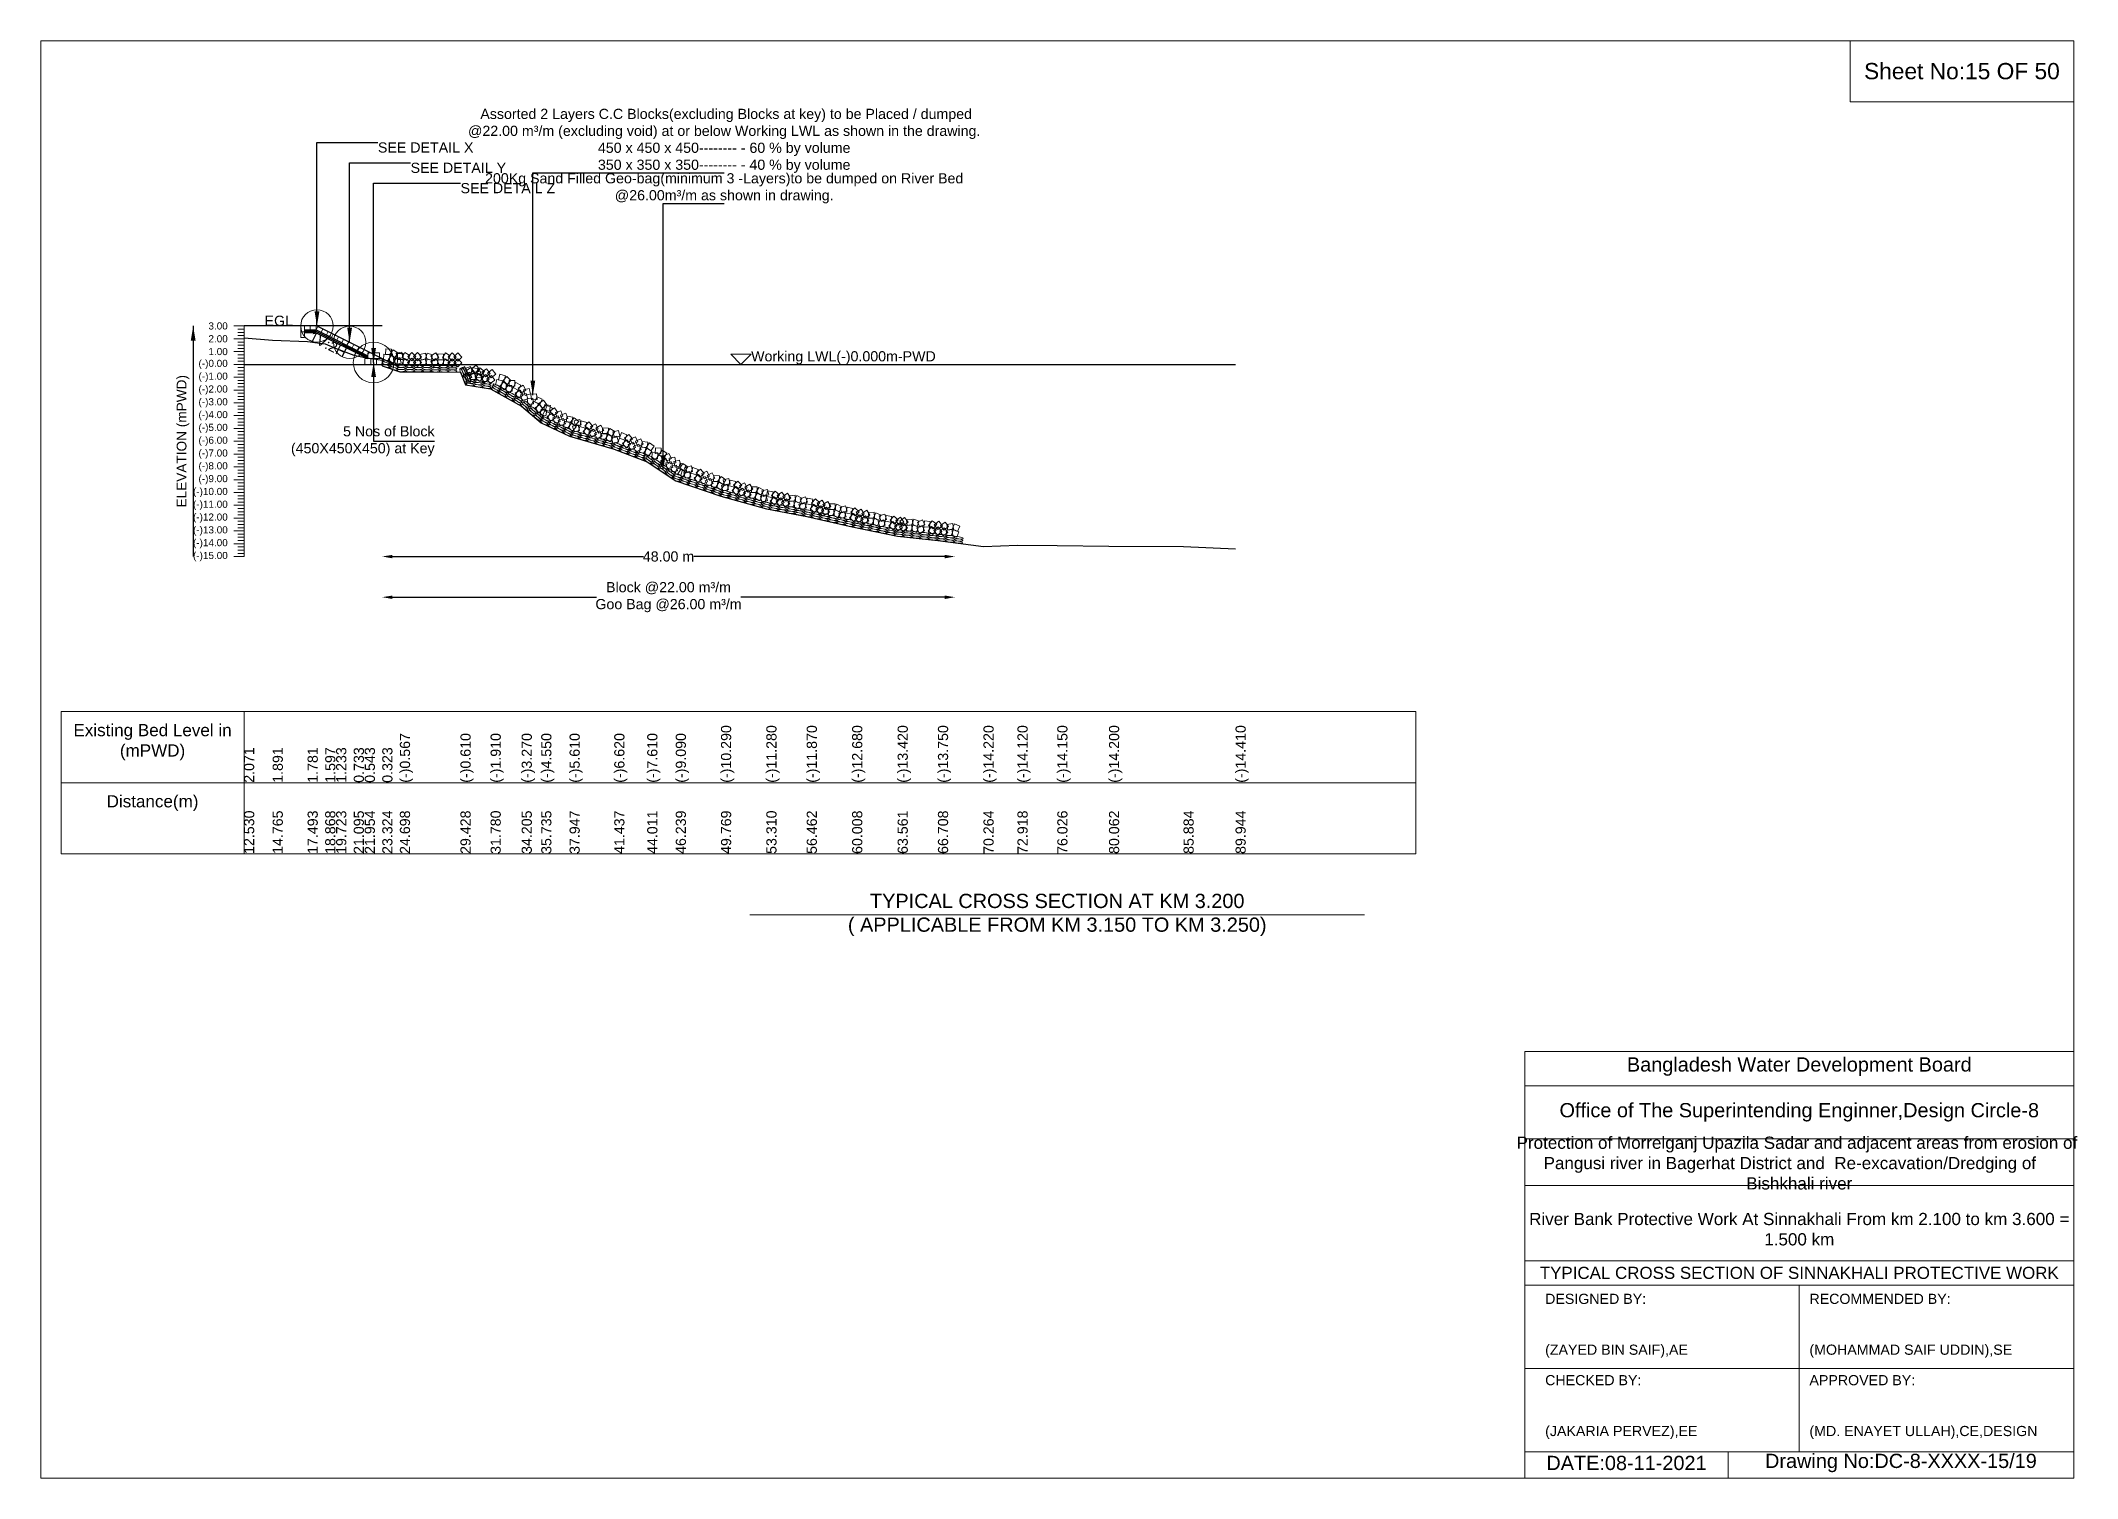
# Model space of a CAD drawing. Header units: inches. Extents: x 89000 to 380017, y -7071 to 0.
# Drawn here: x 310000 to 320017, y -7071 to 0 of the extents above; entities that cross this region are included whole.
import ezdxf

# ---------------------------------------------------------------- set-up
doc = ezdxf.new("R2010")
doc.units = ezdxf.units.IN
doc.header["$LTSCALE"] = 7
doc.header["$MEASUREMENT"] = 0
doc.header["$PDMODE"] = 3
for name, color, linetype, lineweight in [('Cross section Data Border', 7, 'Continuous', 9), ('Cross Section Labels', 7, 'Continuous', 9), ('Existing_Bed_Level for Xsection', 7, 'Continuous', 25), ('Long Section Labels', 7, 'Continuous', 9)]:
    doc.layers.add(name, color=color, linetype=linetype, lineweight=lineweight)
doc.styles.get("Standard").update_dxf_attribs({"font": 'arial.ttf'})
doc.dimstyles.new('Appron Lebeling Style', dxfattribs={"dimtxt": 50, "dimasz": 50, "dimexe": 0.18, "dimexo": 0.0625, "dimgap": 0.09, "dimtad": 0, "dimtih": 1, "dimtoh": 1, "dimdec": 4, "dimzin": 0, "dimdsep": 46, "dimtxsty": 'Standard', "dimcen": 0.09, "dimse1": 1, "dimse2": 1, "dimadec": 0, "dimazin": 0, "dimtfac": 1, "dimtdec": 4, "dimtofl": 0, "dimtmove": 0, "dimatfit": 3, "dimfxl": 1, "dimtolj": 1, "dimtzin": 0, "dimarcsym": 0})
doc.dimstyles.get("Standard").update_dxf_attribs({"dimtxt": 0.18, "dimasz": 0.18, "dimexe": 0.18, "dimexo": 0.0625, "dimgap": 0.09, "dimtad": 0, "dimtih": 1, "dimtoh": 1, "dimdec": 4, "dimzin": 0, "dimdsep": 46, "dimtxsty": 'Standard', "dimcen": 0.09, "dimadec": 0, "dimazin": 0, "dimtfac": 1, "dimtdec": 4, "dimtofl": 0, "dimtmove": 0, "dimatfit": 3, "dimfxl": 1, "dimtolj": 1, "dimtzin": 0, "dimarcsym": 0})

msp = doc.modelspace()

# ---------------------------------------------------------------- texts
at = {"layer": 'Cross section Data Border', "char_height": 60, "width": 800, "attachment_point": 5}
for s, insert in [('Existing Bed Level in (mPWD)', (310550, -3450)), ('Distance(m)', (310550, -3750))]:
    msp.add_mtext(s, dxfattribs=dict(at, insert=insert))
at = {"layer": 'Cross Section Labels'}
for s, insert, char_height, attachment_point in [('Sheet No:15 OF 50', (319450, -150), 80, 5), (' Assorted 2 Layers C.C Blocks(excluding Blocks at key) to be Placed / dumped^J@22.00 m³/m (excluding void) at or below Working LWL as shown in the drawing.^J450 x 450 x 450-------- - 60 % by volume^J350 x 350 x 350-------- - 40 % by volume', (313361.84916, -650), 50, 8), ('SEE DETAIL X', (311658.71214, -500), 50, 1), ('SEE DETAIL Y', (311819.36214, -600), 50, 1), ('SEE DETAIL Z', (312065.06214, -700), 50, 1), ('200Kg Sand Filled Geo-bag(minimum 3 -Layers)to be dumped on River Bed^J@26.00m³/m as shown in drawing.', (313361.84916, -800), 50, 8), ('EGL', (311240.85046, -1403.17), 50, 9), ('Working LWL(-)0.000m-PWD', (313494.41214, -1592.17), 50, 7), ('5 Nos of Block ^J(450X450X450) at Key', (311937.48714, -1970.17), 50, 6), ('TYPICAL CROSS SECTION AT KM 3.200^J( APPLICABLE FROM KM 3.150 TO KM 3.250)', (315000, -4300), 70, 5), ('Bangladesh Water Development Board', (318650, -5046), 70, 5), ('Office of The Superintending Enginner,Design Circle-8', (318650, -5271), 70, 5)]:
    msp.add_mtext(s, dxfattribs=dict(at, insert=insert, char_height=char_height, attachment_point=attachment_point))
at = {"layer": 'Cross Section Labels', "insert": (311424.94991, -1471.50696), "char_height": 50, "attachment_point": 2, "rotation": 333.434948823}
msp.add_mtext('1V:2H', dxfattribs=at)
at = {"layer": 'Cross Section Labels'}
for s, insert, char_height, width, attachment_point in [('Protection of Morrelganj Upazila Sadar and adjacent areas from erosion of  Pangusi river in Bagerhat District and  Re-excavation/Dredging of     Bishkhali river', (318650, -5521), 60, 2800, 5), ('River Bank Protective Work At Sinnakhali From km 2.100 to km 3.600 = 1.500 km', (318650, -5846), 60, 2700, 5), ('TYPICAL CROSS SECTION OF SINNAKHALI PROTECTIVE WORK', (318650, -6061), 59.5765532, 2800, 5), ('DESIGNED BY:^J^J^J(ZAYED BIN SAIF),AE', (317400, -6321), 50, 1400, 4), ('RECOMMENDED BY:^J^J^J(MOHAMMAD SAIF UDDIN),SE', (318700, -6321), 50, 1400, 4), ('CHECKED BY:^J^J^J(JAKARIA PERVEZ),EE', (317400, -6721), 50, 1400, 4), ('APPROVED BY:^J^J^J(MD. ENAYET ULLAH),CE,DESIGN', (318700, -6721), 50, 1400, 4), ('DATE:08-11-2021', (317800, -6996), 70, 1400, 5), ('Drawing No:DC-8-XXXX-15/19', (319150, -6996), 70, 2200, 5)]:
    msp.add_mtext(s, dxfattribs=dict(at, insert=insert, char_height=char_height, width=width, attachment_point=attachment_point))
at = {"layer": 'Long Section Labels', "char_height": 35, "attachment_point": 6}
for s, insert in [('3.00', (310920, -1403.17)), ('2.00', (310920, -1466.17)), ('(-)0.00', (310920, -1592.17)), ('1.00', (310920, -1529.17)), ('(-)1.00', (310920, -1655.17)), ('(-)2.00', (310920, -1718.17)), ('(-)3.00', (310920, -1781.17)), ('(-)4.00', (310920, -1844.17)), ('(-)5.00', (310920, -1907.17)), ('(-)6.00', (310920, -1970.17)), ('(-)7.00', (310920, -2033.17)), ('(-)8.00', (310920, -2096.17)), ('(-)10.00', (310920, -2222.17)), ('(-)9.00', (310920, -2159.17)), ('(-)11.00', (310920, -2285.17)), ('(-)12.00', (310920, -2348.17)), ('(-)13.00', (310920, -2411.17)), ('(-)14.00', (310920, -2474.17)), ('(-)15.00', (310920, -2537.17))]:
    msp.add_mtext(s, dxfattribs=dict(at, insert=insert))
at = {"layer": 'Long Section Labels', "rotation": 90}
for s, insert, char_height, attachment_point in [('ELEVATION (mPWD)', (310700, -1970.17), 48, 5), ('(-)10.290', (313346.08878, -3650), 50, 1), ('(-)11.280', (313569.1682, -3650), 50, 1), ('(-)11.870', (313767.742, -3650), 50, 1), ('(-)12.680', (313991.13723, -3650), 50, 1), ('(-)13.420', (314214.95491, -3650), 50, 1), ('(-)13.750', (314413.23644, -3650), 50, 1), ('(-)14.220', (314637.23095, -3650), 50, 1), ('(-)14.220', (314637.23095, -3650), 50, 1), ('(-)14.120', (314804.43126, -3650), 50, 1), ('(-)14.150', (315000.26987, -3650), 50, 1), ('(-)14.200', (315254.54823, -3650), 50, 1), ('(-)14.410', (315877.11118, -3650), 50, 1), ('2.071', (311000, -3650), 50, 1), ('1.891', (311140.79612, -3650), 50, 1), ('1.781', (311312.66217, -3650), 50, 1), ('1.597', (311399.29389, -3650), 50, 1), ('1.233', (311453.16649, -3650), 50, 1), ('0.733', (311539.59872, -3650), 50, 1), ('0.543', (311593.74566, -3650), 50, 1), ('0.323', (311680.01214, -3650), 50, 1), ('(-)0.567', (311766.59748, -3650), 50, 1), ('(-)0.610', (312064.56857, -3650), 50, 1), ('(-)1.910', (312212.78358, -3650), 50, 1), ('(-)3.270', (312365.54382, -3650), 50, 1), ('(-)4.550', (312461.92588, -3650), 50, 1), ('(-)5.610', (312601.29417, -3650), 50, 1), ('(-)6.620', (312821.12428, -3650), 50, 1), ('(-)7.610', (312983.32808, -3650), 50, 1), ('(-)9.090', (313123.63852, -3650), 50, 1), ('12.530', (311000, -4000), 50, 1), ('14.765', (311140.79612, -4000), 50, 1), ('17.493', (311312.66217, -4000), 50, 1), ('18.868', (311399.29389, -4000), 50, 1), ('19.723', (311453.16649, -4000), 50, 1), ('21.095', (311539.59872, -4000), 50, 1), ('21.954', (311593.74566, -4000), 50, 1), ('23.324', (311680.01214, -4000), 50, 1), ('23.324', (311680.01214, -4000), 50, 1), ('24.698', (311766.59748, -4000), 50, 1), ('29.428', (312064.56857, -4000), 50, 1), ('31.780', (312212.78358, -4000), 50, 1), ('34.205', (312365.54382, -4000), 50, 1), ('35.735', (312461.92588, -4000), 50, 1), ('37.947', (312601.29417, -4000), 50, 1), ('41.437', (312821.12428, -4000), 50, 1), ('44.011', (312983.32808, -4000), 50, 1), ('46.239', (313123.63852, -4000), 50, 1), ('49.769', (313346.08878, -4000), 50, 1), ('53.310', (313569.1682, -4000), 50, 1), ('56.462', (313767.742, -4000), 50, 1), ('60.008', (313991.13723, -4000), 50, 1), ('63.561', (314214.95491, -4000), 50, 1), ('66.708', (314413.23644, -4000), 50, 1), ('70.264', (314637.23095, -4000), 50, 1), ('72.918', (314804.43126, -4000), 50, 1), ('76.026', (315000.26987, -4000), 50, 1), ('80.062', (315254.54823, -4000), 50, 1), ('85.884', (315621.28172, -4000), 50, 1), ('89.944', (315877.11118, -4000), 50, 1)]:
    msp.add_mtext(s, dxfattribs=dict(at, insert=insert, char_height=char_height, attachment_point=attachment_point))

# ---------------------------------------------------------------- blocks, each defined once
blk = doc.blocks.new('*D55')
at = {"layer": 'Cross Section Labels', "color": 0, "lineweight": -2, "transparency": 16777216}
for p, q in [((311730, -2537), (312965, -2537)), ((314447, -2537), (313212, -2537))]:
    blk.add_line(p, q, dxfattribs=at)
at = {"layer": 'Cross Section Labels', "color": 0, "transparency": 16777216}
for points in [[(311730, -2529), (311730, -2546), (311680, -2537)], [(314447, -2529), (314447, -2546), (314497, -2537)]]:
    blk.add_solid(points, dxfattribs=at)
at = {"layer": 'Defpoints', "color": 0, "transparency": 16777216}
for p in [(311680, -1592), (314497, -2469), (314497, -2537)]:
    blk.add_point(p, dxfattribs=at)
at = {"layer": 'Cross Section Labels', "color": 0, "transparency": 16777216, "insert": (313088, -2537), "char_height": 50, "attachment_point": 5}
blk.add_mtext('\\A1;48.00 m', dxfattribs=at)
blk = doc.blocks.new('*D56')
at = {"layer": 'Cross Section Labels', "color": 0, "lineweight": -2, "transparency": 16777216}
for p, q in [((311730, -2737), (312733, -2737)), ((314447, -2737), (313444, -2737))]:
    blk.add_line(p, q, dxfattribs=at)
at = {"layer": 'Cross Section Labels', "color": 0, "transparency": 16777216}
for points in [[(311730, -2729), (311730, -2746), (311680, -2737)], [(314447, -2729), (314447, -2746), (314497, -2737)]]:
    blk.add_solid(points, dxfattribs=at)
at = {"layer": 'Defpoints', "color": 0, "transparency": 16777216}
for p in [(311680, -1592), (314497, -2469), (314497, -2737)]:
    blk.add_point(p, dxfattribs=at)
at = {"layer": 'Cross Section Labels', "color": 0, "transparency": 16777216, "insert": (313088, -2737), "char_height": 50, "attachment_point": 5}
blk.add_mtext('\\A1;Block @22.00 m³/m ^JGoo Bag @26.00 m³/m ', dxfattribs=at)

# ---------------------------------------------------------------- dimensions: what is measured, and where the dimension line sits
at = {"layer": 'Cross Section Labels'}
for base, text, picture, middle in [((314496.64765, -2537.17), '48.00 m', '*D55', (313088.3299, -2537.17)), ((314496.64765, -2737.17), 'Block @22.00 m³/m ^JGoo Bag @26.00 m³/m ', '*D56', (313088.3299, -2737.17))]:
    dim = msp.add_linear_dim(base=base, p1=(311680.01214, -1592.17), p2=(314496.64765, -2469.44619), text=text, dimstyle='Appron Lebeling Style', dxfattribs=at)
    dim.commit()
    dim.dimension.update_dxf_attribs({"geometry": picture, "text_midpoint": middle})

# ---------------------------------------------------------------- linework, layer by layer
at = {"layer": 'Cross section Data Border'}
msp.add_lwpolyline([(310100, -3300), (316764.38775, -3300), (316764.38775, -4000), (310100, -4000)], close=True, dxfattribs=at)
for points in [[(311000, -3300), (311000, -4000)], [(310100, -3650), (316764.38775, -3650)]]:
    msp.add_lwpolyline(points, dxfattribs=at)
at = {"layer": 'Cross Section Labels'}
for points in [[(310000, 0), (320000, 0), (320000, -7071), (310000, -7071)], [(318900, 0), (320000, 0), (320000, -300), (318900, -300)], [(313444.41214, -1592.17), (313494.41214, -1542.17), (313394.41214, -1542.17)]]:
    msp.add_lwpolyline(points, close=True, dxfattribs=at)
for points in [[(313488, -4300), (315000, -4300), (316512, -4300)], [(317300, -7071), (317300, -4971), (320000, -4971)], [(317300, -5141), (320000, -5141)], [(317300, -5401), (320000, -5401)], [(317300, -5631), (320000, -5631)], [(317300, -6001), (320000, -6001)], [(317300, -6121), (320000, -6121)], [(318650, -6121), (318650, -6941)], [(317300, -6531), (320000, -6531)], [(317300, -6941), (320000, -6941)], [(318300, -6941), (318300, -7071)]]:
    msp.add_lwpolyline(points, dxfattribs=at)
for centre, radius in [((311358.71214, -1403.17), 80), ((311519.36214, -1483.495), 80), ((311637.48714, -1582.72), 100)]:
    msp.add_circle(centre, radius, dxfattribs=at)
at = {"layer": 'Existing_Bed_Level for Xsection'}
for points in [[(311680.01214, -1403.17), (311000, -1403.17)], [(311000, -1461.697), (311140.79612, -1473.037), (311312.66217, -1479.967), (311399.29389, -1491.559), (311453.16649, -1514.491), (311539.59872, -1545.991), (311593.74566, -1557.961), (311680.01214, -1571.821), (311680.01214, -1598.911), (311766.59748, -1627.891), (312064.56857, -1630.6), (312090.08293, -1692.97), (312212.78358, -1712.5), (312365.54382, -1798.18), (312461.92588, -1878.82), (312601.29417, -1945.6), (312821.12428, -2009.23), (312983.32808, -2071.6), (313123.63852, -2164.84), (313346.08878, -2240.44), (313569.1682, -2302.81), (313767.742, -2339.98), (313991.13723, -2391.01), (314214.95491, -2437.63), (314413.23644, -2458.42), (314637.23095, -2488.03), (314804.43126, -2481.73), (315000.26987, -2483.62), (315254.54823, -2486.77), (315621.28172, -2488.03), (315877.11118, -2500)], [(311736.71214, -1592.17), (311362.70279, -1405.16533), (311358.71214, -1403.17), (311354.25046, -1403.17), (311297.55046, -1403.17)], [(311297.55046, -1422.07), (311354.25046, -1422.07), (311609.13714, -1549.51334)], [(311297.55046, -1428.37), (311352.76323, -1428.37), (311609.13714, -1556.55696)], [(311297.55046, -1434.67), (311351.276, -1434.67), (311609.13714, -1563.60057)], [(311000, -1592.17), (315877.11118, -1592.17)]]:
    msp.add_lwpolyline(points, dxfattribs=at)
at = {"layer": 'Long Section Labels'}
for points in [[(311000, -1403.17), (310950, -1403.17)], [(311000, -1466.17), (310950, -1466.17)], [(311000, -1418.92), (310970, -1418.92)], [(311000, -1434.67), (310970, -1434.67)], [(311000, -1450.42), (310970, -1450.42)], [(311000, -1481.92), (310970, -1481.92)], [(311000, -1497.67), (310970, -1497.67)], [(311000, -2537.17), (311000, -2474.17), (311000, -2411.17), (311000, -2348.17), (311000, -2285.17), (311000, -2222.17), (311000, -2159.17), (311000, -2096.17), (311000, -2033.17), (311000, -1970.17), (311000, -1907.17), (311000, -1844.17), (311000, -1781.17), (311000, -1718.17), (311000, -1655.17), (311000, -1592.17), (311000, -1529.17), (311000, -1466.17), (311000, -1403.17)], [(311000, -1529.17), (310950, -1529.17)], [(311000, -1592.17), (310950, -1592.17)], [(311000, -1513.42), (310970, -1513.42)], [(311000, -1544.92), (310970, -1544.92)], [(311000, -1560.67), (310970, -1560.67)], [(311000, -1576.42), (310970, -1576.42)], [(311000, -1655.17), (310950, -1655.17)], [(311000, -1607.92), (310970, -1607.92)], [(311000, -1623.67), (310970, -1623.67)], [(311000, -1639.42), (310970, -1639.42)], [(311000, -1670.92), (310970, -1670.92)], [(311000, -1686.67), (310970, -1686.67)], [(311000, -1702.42), (310970, -1702.42)], [(311000, -1718.17), (310950, -1718.17)], [(311000, -1781.17), (310950, -1781.17)], [(311000, -1733.92), (310970, -1733.92)], [(311000, -1749.67), (310970, -1749.67)], [(311000, -1765.42), (310970, -1765.42)], [(311000, -1796.92), (310970, -1796.92)], [(311000, -1844.17), (310950, -1844.17)], [(311000, -1812.67), (310970, -1812.67)], [(311000, -1828.42), (310970, -1828.42)], [(311000, -1859.92), (310970, -1859.92)], [(311000, -1875.67), (310970, -1875.67)], [(311000, -1891.42), (310970, -1891.42)], [(311000, -1907.17), (310950, -1907.17)], [(311000, -1970.17), (310950, -1970.17)], [(311000, -1922.92), (310970, -1922.92)], [(311000, -1938.67), (310970, -1938.67)], [(311000, -1954.42), (310970, -1954.42)], [(311000, -1985.92), (310970, -1985.92)], [(311000, -2001.67), (310970, -2001.67)], [(311000, -2033.17), (310950, -2033.17)], [(311000, -2096.17), (310950, -2096.17)], [(311000, -2017.42), (310970, -2017.42)], [(311000, -2048.92), (310970, -2048.92)], [(311000, -2064.67), (310970, -2064.67)], [(311000, -2080.42), (310970, -2080.42)], [(311000, -2159.17), (310950, -2159.17)], [(311000, -2111.92), (310970, -2111.92)], [(311000, -2127.67), (310970, -2127.67)], [(311000, -2143.42), (310970, -2143.42)], [(311000, -2174.92), (310970, -2174.92)], [(311000, -2190.67), (310970, -2190.67)], [(311000, -2222.17), (310950, -2222.17)], [(311000, -2285.17), (310950, -2285.17)], [(311000, -2206.42), (310970, -2206.42)], [(311000, -2237.92), (310970, -2237.92)], [(311000, -2253.67), (310970, -2253.67)], [(311000, -2269.42), (310970, -2269.42)], [(311000, -2300.92), (310970, -2300.92)], [(311000, -2348.17), (310950, -2348.17)], [(311000, -2316.67), (310970, -2316.67)], [(311000, -2332.42), (310970, -2332.42)], [(311000, -2363.92), (310970, -2363.92)], [(311000, -2379.67), (310970, -2379.67)], [(311000, -2395.42), (310970, -2395.42)], [(311000, -2411.17), (310950, -2411.17)], [(311000, -2474.17), (310950, -2474.17)], [(311000, -2426.92), (310970, -2426.92)], [(311000, -2442.67), (310970, -2442.67)], [(311000, -2458.42), (310970, -2458.42)], [(311000, -2489.92), (310970, -2489.92)], [(311000, -2537.17), (310950, -2537.17)], [(311000, -2505.67), (310970, -2505.67)], [(311000, -2521.42), (310970, -2521.42)]]:
    msp.add_lwpolyline(points, dxfattribs=at)
for points in [[(311297.55046, -1403.17), (311278.65046, -1403.17), (311278.65046, -1431.52), (311297.55046, -1431.52)], [(311297.55046, -1431.52), (311278.65046, -1431.52), (311278.65046, -1459.87), (311297.55046, -1459.87)], [(311325.90046, -1403.17), (311297.55046, -1403.17), (311297.55046, -1422.07), (311325.90046, -1422.07)], [(311354.25046, -1403.17), (311325.90046, -1403.17), (311325.90046, -1422.07), (311354.25046, -1422.07)], [(311388.0598, -1417.84383), (311362.70279, -1405.16533), (311354.25046, -1422.07), (311379.60747, -1434.74851)], [(311413.41681, -1430.52234), (311388.0598, -1417.84383), (311379.60747, -1434.74851), (311404.96448, -1447.42701)], [(311438.77382, -1443.20084), (311413.41681, -1430.52234), (311404.96448, -1447.42701), (311430.32149, -1460.10552)], [(311464.13084, -1455.87935), (311438.77382, -1443.20084), (311430.32149, -1460.10552), (311455.6785, -1472.78402)], [(311489.48785, -1468.55785), (311464.13084, -1455.87935), (311455.6785, -1472.78402), (311481.03551, -1485.46253)], [(311514.84486, -1481.23636), (311489.48785, -1468.55785), (311481.03551, -1485.46253), (311506.39252, -1498.14103)], [(311540.20187, -1493.91486), (311514.84486, -1481.23636), (311506.39252, -1498.14103), (311531.74953, -1510.81954)], [(311565.55888, -1506.59337), (311540.20187, -1493.91486), (311531.74953, -1510.81954), (311557.10654, -1523.49804)], [(311590.91589, -1519.27187), (311565.55888, -1506.59337), (311557.10654, -1523.49804), (311582.46355, -1536.17655)], [(311616.2729, -1531.95038), (311590.91589, -1519.27187), (311582.46355, -1536.17655), (311607.82056, -1548.85505)], [(311623.31214, -1563.82), (311594.96214, -1563.82), (311594.96214, -1592.17), (311623.31214, -1592.17)], [(311637.48714, -1535.47), (311609.13714, -1535.47), (311609.13714, -1563.82), (311637.48714, -1563.82)], [(311651.66214, -1563.82), (311623.31214, -1563.82), (311623.31214, -1592.17), (311651.66214, -1592.17)], [(311665.83714, -1535.47), (311637.48714, -1535.47), (311637.48714, -1563.82), (311665.83714, -1563.82)], [(311680.01214, -1563.82), (311651.66214, -1563.82), (311651.66214, -1592.17), (311680.01214, -1592.17)], [(311716.77113, -1544.07492), (311688.47382, -1542.34724), (311686.74614, -1570.64455), (311715.04345, -1572.37223)], [(311725.76921, -1517.19078), (311697.47191, -1515.4631), (311695.74423, -1543.76041), (311724.04153, -1545.48809)], [(311748.28798, -1562.36697), (311724.65191, -1546.71261), (311708.99756, -1570.34868), (311732.63363, -1586.00303)], [(311757.28607, -1535.48283), (311733.65, -1519.82847), (311717.99565, -1543.46454), (311741.63172, -1559.11889)], [(311766.60286, -1558.64709), (311738.8181, -1564.27996), (311744.45096, -1592.06473), (311772.23573, -1586.43186)], [(311775.60095, -1531.76295), (311747.81618, -1537.39582), (311753.44904, -1565.18059), (311781.23381, -1559.54772)], [(311782.49926, -1567.55307), (311754.15043, -1567.29534), (311753.8927, -1595.64417), (311782.24153, -1595.9019)], [(311782.75699, -1539.20424), (311754.40817, -1538.94651), (311754.15043, -1567.29534), (311782.49926, -1567.55307)], [(311815.95158, -1576.83257), (311791.52103, -1562.44958), (311777.13803, -1586.88013), (311801.56859, -1601.26313)], [(311816.20931, -1548.48374), (311791.77876, -1534.10075), (311777.39577, -1558.53131), (311801.82632, -1572.9143)], [(311825.08386, -1562.06851), (311804.84806, -1581.92386), (311824.70341, -1602.15966), (311844.93921, -1582.30431)], [(311825.3416, -1533.71968), (311805.1058, -1553.57503), (311824.96114, -1573.81083), (311845.19694, -1553.95548)], [(311873.28818, -1582.54608), (311853.41673, -1562.3261), (311833.19675, -1582.19755), (311853.0682, -1602.41754)], [(311873.54592, -1554.19725), (311853.67446, -1533.97727), (311833.45448, -1553.84873), (311853.32593, -1574.06871)], [(311891.76848, -1565.35859), (311864.32033, -1572.45236), (311871.41411, -1599.90051), (311898.86225, -1592.80674)], [(311892.02622, -1537.00976), (311864.57807, -1544.10353), (311871.67184, -1571.55168), (311899.11999, -1564.45791)], [(311927.39326, -1573.02579), (311900.07863, -1565.43414), (311892.48698, -1592.74878), (311919.80162, -1600.34043)], [(311927.651, -1544.67696), (311900.33636, -1537.08531), (311892.74471, -1564.39995), (311920.05935, -1571.9916)], [(311943.66475, -1563.83279), (311918.97672, -1577.76922), (311932.91316, -1602.45724), (311957.60118, -1588.52081)], [(311943.92248, -1535.48396), (311919.23446, -1549.42039), (311933.17089, -1574.10841), (311957.85891, -1560.17198)], [(311980.94106, -1569.3572), (311952.59223, -1569.09947), (311952.3345, -1597.4483), (311980.68333, -1597.70603)], [(311981.19879, -1541.00837), (311952.84996, -1540.75064), (311952.59223, -1569.09947), (311980.94106, -1569.3572)], [(312014.39338, -1578.6367), (311989.96283, -1564.25371), (311975.57983, -1588.68426), (312000.01039, -1603.06726)], [(312014.65111, -1550.28787), (311990.22056, -1535.90488), (311975.83757, -1560.33544), (312000.26812, -1574.71843)], [(312023.52566, -1563.87264), (312003.28986, -1583.72799), (312023.14521, -1603.96379), (312043.38101, -1584.10844)], [(312023.78339, -1535.52381), (312003.54759, -1555.37916), (312023.40294, -1575.61496), (312043.63874, -1555.75961)], [(312071.72998, -1584.35021), (312051.85853, -1564.13023), (312031.63854, -1584.00169), (312051.51, -1604.22167)], [(312071.98772, -1556.00138), (312052.11626, -1535.7814), (312031.89628, -1555.65286), (312051.76773, -1575.87284)], [(312114.29955, -1601.62575), (312087.81872, -1611.74939), (312097.94237, -1638.23022), (312124.4232, -1628.10657)], [(312159.22547, -1618.95773), (312142.06144, -1596.39407), (312119.49778, -1613.5581), (312136.66181, -1636.12176)], [(312109.84324, -1629.62331), (312083.36241, -1639.74696), (312093.48606, -1666.22779), (312119.96689, -1656.10414)], [(312132.98612, -1629.69174), (312115.82209, -1607.12808), (312093.25843, -1624.29211), (312110.42246, -1646.85577)], [(312139.70405, -1665.50767), (312136.13268, -1637.38352), (312108.00853, -1640.95489), (312111.5799, -1669.07904)], [(312145.88916, -1640.61124), (312117.89159, -1636.15492), (312113.43528, -1664.15249), (312141.43284, -1668.6088)], [(312150.34547, -1612.61367), (312122.3479, -1608.15736), (312117.89159, -1636.15492), (312145.88916, -1640.61124)], [(312165.9434, -1654.77365), (312162.37203, -1626.6495), (312134.24788, -1630.22088), (312137.81925, -1658.34503)], [(312177.59679, -1654.74605), (312155.56765, -1636.90117), (312137.72278, -1658.93031), (312159.75191, -1676.77518)], [(312182.0531, -1626.74848), (312160.02397, -1608.9036), (312142.17909, -1630.93274), (312164.20823, -1648.77762)], [(312188.81632, -1641.49848), (312165.86134, -1658.13552), (312182.49838, -1681.0905), (312205.45336, -1664.45346)], [(312193.27264, -1613.50091), (312170.31765, -1630.13795), (312186.95469, -1653.09294), (312209.90968, -1636.45589)], [(312233.45344, -1668.89401), (312216.79812, -1645.95228), (312193.8564, -1662.6076), (312210.51171, -1685.54933)], [(312237.90975, -1640.89644), (312221.25444, -1617.95471), (312198.31271, -1634.61003), (312214.96803, -1657.55176)], [(312271.73565, -1672.56646), (312244.26108, -1665.57571), (312237.27033, -1693.05028), (312264.7449, -1700.04103)], [(312285.6041, -1647.84019), (312258.12953, -1640.84944), (312251.13878, -1668.32401), (312278.61335, -1675.31476)], [(312299.27424, -1696.43144), (312278.98388, -1676.63184), (312259.18429, -1696.9222), (312279.47465, -1716.72179)], [(312313.14269, -1671.70516), (312292.85233, -1651.90557), (312273.05274, -1672.19593), (312293.34309, -1691.99552)], [(312317.96168, -1696.20339), (312289.61367, -1696.53913), (312289.9494, -1724.88714), (312318.29741, -1724.5514)], [(312331.83012, -1671.47712), (312303.48211, -1671.81285), (312303.81785, -1700.16086), (312332.16586, -1699.82513)], [(312361.84762, -1694.25852), (312337.12135, -1680.39008), (312323.2529, -1705.11635), (312347.97918, -1718.9848)], [(312386.70596, -1718.49136), (312372.21201, -1694.12647), (312347.84712, -1708.62042), (312362.34107, -1732.98531)], [(312347.97918, -1718.9848), (312323.2529, -1705.11635), (312309.38445, -1729.84263), (312334.11073, -1743.71107)], [(312372.83751, -1743.21763), (312358.34356, -1718.85274), (312333.97867, -1733.34669), (312348.47262, -1757.71158)], [(312387.9478, -1734.6704), (312360.65415, -1742.33717), (312368.32093, -1769.63082), (312395.61457, -1761.96404)], [(312401.81625, -1709.94412), (312374.5226, -1717.6109), (312382.18938, -1744.90454), (312409.48302, -1737.23777)], [(312423.53329, -1786.31302), (312421.01087, -1758.07546), (312392.77331, -1760.59788), (312395.29573, -1788.83544)], [(312441.7253, -1764.56968), (312439.20289, -1736.33211), (312410.96532, -1738.85453), (312413.48774, -1767.09209)], [(312448.72299, -1784.76051), (312423.00969, -1772.82112), (312411.07031, -1798.53442), (312436.78361, -1810.4738)], [(312466.915, -1763.01716), (312441.20171, -1751.07778), (312429.26232, -1776.79107), (312454.97562, -1788.73046)], [(312471.38618, -1813.29629), (312455.09681, -1790.09329), (312431.89382, -1806.38266), (312448.18319, -1829.58566)], [(312489.57819, -1791.55294), (312473.28882, -1768.34995), (312450.08583, -1784.63931), (312466.3752, -1807.84231)], [(312507.98694, -1794.77635), (312480.06357, -1789.87656), (312475.16378, -1817.79993), (312503.08715, -1822.69972)], [(312517.19444, -1806.80153), (312491.62791, -1794.55102), (312479.3774, -1820.11755), (312504.94393, -1832.36806)], [(312489.79493, -1816.5197), (312461.87156, -1811.61991), (312456.97177, -1839.54328), (312484.89514, -1844.44307)], [(312504.94393, -1832.36806), (312479.3774, -1820.11755), (312467.12689, -1845.68408), (312492.69342, -1857.93459)], [(312531.30841, -1854.95304), (312515.27839, -1831.57011), (312491.89547, -1847.60013), (312507.92548, -1870.98305)], [(312543.55892, -1829.38651), (312527.52891, -1806.00358), (312504.14598, -1822.0336), (312520.17599, -1845.41652)], [(312545.83809, -1845.45228), (312519.09365, -1854.85748), (312528.49885, -1881.60191), (312555.24329, -1872.19671)], [(312558.0886, -1819.88575), (312531.34416, -1829.29095), (312540.74936, -1856.03538), (312567.4938, -1846.63018)], [(312580.81671, -1884.43283), (312571.39022, -1857.69589), (312544.65328, -1867.12238), (312554.07978, -1893.85932)], [(312593.06723, -1858.8663), (312583.64073, -1832.12936), (312556.9038, -1841.55585), (312566.33029, -1868.29279)], [(312604.84027, -1876.69977), (312576.97318, -1871.48938), (312571.76279, -1899.35646), (312599.62988, -1904.56685)], [(312617.09078, -1851.13324), (312589.22369, -1845.92285), (312584.0133, -1873.78993), (312611.88039, -1879.00032)], [(312633.85582, -1898.74538), (312612.33481, -1880.29087), (312593.8803, -1901.81188), (312615.40131, -1920.26638)], [(312646.10633, -1873.17885), (312624.58532, -1854.72434), (312606.13081, -1876.24535), (312627.65182, -1894.69985)], [(312643.85906, -1889.55968), (312616.33006, -1896.33295), (312623.10333, -1923.86194), (312650.63232, -1917.08868)], [(312651.74143, -1862.32752), (312624.21244, -1869.10079), (312630.9857, -1896.62978), (312658.51469, -1889.85651)], [(312678.27062, -1904.91829), (312651.03846, -1897.03592), (312643.15609, -1924.26808), (312670.38825, -1932.15045)], [(312686.153, -1877.68612), (312658.92083, -1869.80375), (312651.03846, -1897.03592), (312678.27062, -1904.91829)], [(312707.98824, -1922.86348), (312688.33345, -1902.43283), (312667.9028, -1922.08763), (312687.55759, -1942.51828)], [(312715.87061, -1895.63132), (312696.21582, -1875.20067), (312675.78517, -1894.85546), (312695.43996, -1915.28612)], [(312728.6414, -1883.87194), (312703.80623, -1897.54442), (312717.47871, -1922.37959), (312742.31388, -1908.70711)], [(312769.55048, -1916.57415), (312755.85823, -1891.74987), (312731.03395, -1905.44212), (312744.72621, -1930.2664)], [(312720.75903, -1911.1041), (312695.92386, -1924.77658), (312709.59634, -1949.61175), (312734.43151, -1935.93927)], [(312761.66811, -1943.80631), (312747.97586, -1918.98203), (312723.15158, -1932.67429), (312736.84384, -1957.49856)], [(312784.09419, -1932.23038), (312755.74972, -1931.67049), (312755.18983, -1960.01496), (312783.5343, -1960.57485)], [(312791.97657, -1904.99822), (312763.63209, -1904.43832), (312763.0722, -1932.78279), (312791.41667, -1933.34269)], [(312816.3382, -1949.20787), (312792.077, -1934.54101), (312777.41015, -1958.80221), (312801.67135, -1973.46907)], [(312824.22057, -1921.97571), (312799.95937, -1907.30885), (312785.29252, -1931.57005), (312809.55372, -1946.23691)], [(312834.4842, -1944.73628), (312806.95521, -1951.50955), (312813.72847, -1979.03854), (312841.25747, -1972.26528)], [(312842.36657, -1917.50412), (312814.83758, -1924.27739), (312821.61084, -1951.80638), (312849.13984, -1945.03311)], [(312872.90987, -1964.34541), (312846.44864, -1954.17063), (312836.27387, -1980.63186), (312862.7351, -1990.80663)], [(312883.08464, -1937.88418), (312856.62342, -1927.70941), (312846.44864, -1954.17063), (312872.90987, -1964.34541)], [(312900.98982, -1984.75823), (312883.14792, -1962.72668), (312861.11637, -1980.56858), (312878.95828, -2002.60013)], [(312911.1646, -1958.297), (312893.32269, -1936.26545), (312871.29115, -1954.10736), (312889.13305, -1976.1389)], [(312914.71642, -1974.13013), (312888.80628, -1985.63608), (312900.31223, -2011.54622), (312926.22237, -2000.04028)], [(312924.8912, -1947.6689), (312898.98105, -1959.17485), (312910.487, -1985.085), (312936.39714, -1973.57905)], [(312952.68933, -2010.20015), (312941.16275, -1984.29917), (312915.26178, -1995.82575), (312926.78835, -2021.72673)], [(312962.8641, -1983.73892), (312951.33752, -1957.83795), (312925.43655, -1969.36452), (312936.96312, -1995.2655)], [(312976.02046, -2000.57779), (312947.82685, -1997.60404), (312944.8531, -2025.79765), (312973.04671, -2028.7714)], [(312986.19523, -1974.11657), (312958.00162, -1971.14282), (312955.02787, -1999.33642), (312983.22148, -2002.31017)], [(313016.87485, -1993.78053), (312993.95204, -1977.09919), (312977.2707, -2000.022), (313000.19351, -2016.70334)], [(313051.66138, -2004.12845), (313023.36855, -2002.32888), (313021.56899, -2030.62171), (313049.86181, -2032.42127)], [(313006.70008, -2020.24176), (312983.77727, -2003.56042), (312967.09593, -2026.48323), (312990.01874, -2043.16457)], [(313035.97063, -2027.74037), (313007.67781, -2025.9408), (313005.87824, -2054.23363), (313034.17107, -2056.0332)], [(313064.1877, -2052.71716), (313040.57577, -2037.02641), (313024.88502, -2060.63834), (313048.49695, -2076.32908)], [(313079.87844, -2029.10524), (313056.26652, -2013.41449), (313040.57577, -2037.02641), (313064.1877, -2052.71716)], [(313087.15096, -2078.75282), (313074.5326, -2053.36582), (313049.14561, -2065.98418), (313061.76396, -2091.37117)], [(313102.84171, -2055.14089), (313090.22335, -2029.7539), (313064.83636, -2042.37225), (313077.45471, -2067.75925)], [(313102.86189, -2071.36751), (313075.06847, -2076.95756), (313080.65853, -2104.75098), (313108.45194, -2099.16092)], [(313118.55264, -2047.75559), (313090.75922, -2053.34564), (313096.34927, -2081.13905), (313124.14269, -2075.549)], [(313132.0727, -2114.83838), (313126.46052, -2087.04942), (313098.67156, -2092.66161), (313104.28375, -2120.45056)], [(313147.76345, -2091.22645), (313142.15126, -2063.4375), (313114.36231, -2069.04968), (313119.97449, -2096.83863)], [(313156.93892, -2110.52536), (313130.06868, -2101.48587), (313121.02919, -2128.35611), (313147.89943, -2137.39561)], [(313172.62967, -2086.91344), (313145.75943, -2077.87395), (313136.71993, -2104.74419), (313163.59018, -2113.78368)], [(313182.47699, -2095.40524), (313158.9136, -2079.6417), (313143.15006, -2103.2051), (313166.71346, -2118.96863)], [(313200.80889, -2091.77014), (313172.99836, -2097.2744), (313178.50262, -2125.08493), (313206.31315, -2119.58067)], [(313234.48027, -2108.68997), (313207.63805, -2099.5676), (313198.51568, -2126.40983), (313225.35791, -2135.53219)], [(313173.35463, -2122.24746), (313149.79123, -2106.48393), (313134.0277, -2130.04732), (313157.59109, -2145.81086)], [(313191.68652, -2118.61236), (313163.87599, -2124.11662), (313169.38025, -2151.92715), (313197.19078, -2146.42289)], [(313225.35791, -2135.53219), (313198.51568, -2126.40983), (313189.39332, -2153.25205), (313216.23554, -2162.37441)], [(313254.22171, -2154.82073), (313235.52408, -2133.51061), (313214.21396, -2152.20824), (313232.91159, -2173.51836)], [(313263.34407, -2127.9785), (313244.64644, -2106.66838), (313223.33633, -2125.36601), (313242.03395, -2146.67613)], [(313267.5181, -2143.6591), (313242.08231, -2156.1788), (313254.60202, -2181.6146), (313280.03781, -2169.09489)], [(313276.64046, -2116.81687), (313251.20467, -2129.33658), (313263.72438, -2154.77237), (313289.16017, -2142.25266)], [(313306.88517, -2178.20214), (313294.34521, -2152.77632), (313268.9194, -2165.31628), (313281.45936, -2190.7421)], [(313316.00753, -2151.35991), (313303.46757, -2125.9341), (313278.04176, -2138.47406), (313290.58172, -2163.89987)], [(313329.8183, -2167.66635), (313301.52929, -2165.80778), (313299.67071, -2194.09679), (313327.95973, -2195.95537)], [(313338.94066, -2140.82413), (313310.65165, -2138.96556), (313308.79308, -2167.25457), (313337.08209, -2169.11314)], [(313361.25019, -2186.10401), (313337.6868, -2170.34047), (313321.92327, -2193.90387), (313345.48666, -2209.6674)], [(313370.37256, -2159.26178), (313346.80916, -2143.49825), (313331.04563, -2167.06164), (313354.60903, -2182.82518)], [(313376.34584, -2180.71597), (313348.8798, -2187.74016), (313355.904, -2215.2062), (313383.37003, -2208.182)], [(313383.97938, -2153.41301), (313356.51334, -2160.4372), (313363.53754, -2187.90324), (313391.00357, -2180.87905)], [(313410.89613, -2195.75991), (313383.59317, -2188.12637), (313375.95963, -2215.42933), (313403.26259, -2223.06287)], [(313418.52967, -2168.45695), (313391.22671, -2160.82342), (313383.59317, -2188.12637), (313410.89613, -2195.75991)], [(313440.77627, -2213.43318), (313420.93585, -2193.18273), (313400.68541, -2213.02315), (313420.52582, -2233.27359)], [(313448.40981, -2186.13022), (313428.56939, -2165.87977), (313408.31895, -2185.72019), (313428.15936, -2205.97063)], [(313453.43921, -2201.55775), (313428.72984, -2215.45629), (313442.62838, -2240.16566), (313467.33775, -2226.26712)], [(313461.07275, -2174.25479), (313436.36338, -2188.15333), (313450.26192, -2212.8627), (313474.97129, -2198.96416)], [(313502.27855, -2206.58232), (313488.36033, -2181.88403), (313463.66204, -2195.80224), (313477.58025, -2220.50054)], [(313524.59806, -2194.80223), (313496.24966, -2194.50101), (313495.94844, -2222.84941), (313524.29684, -2223.15063)], [(313556.99565, -2211.48477), (313532.60162, -2197.03992), (313518.15677, -2221.43395), (313542.5508, -2235.8788)], [(313494.64501, -2233.88528), (313480.7268, -2209.18699), (313456.0285, -2223.1052), (313469.94671, -2247.8035)], [(313516.96452, -2222.10519), (313488.61612, -2221.80397), (313488.3149, -2250.15237), (313516.6633, -2250.45359)], [(313549.36211, -2238.78773), (313524.96808, -2224.34288), (313510.52323, -2248.73691), (313534.91726, -2263.18176)], [(313567.46655, -2234.15074), (313540.00052, -2241.17494), (313547.02471, -2268.64098), (313574.49075, -2261.61678)], [(313575.10009, -2206.84778), (313547.63406, -2213.87198), (313554.65825, -2241.33802), (313582.12429, -2234.31382)], [(313597.20121, -2246.52692), (313569.3352, -2241.31083), (313564.1191, -2269.17684), (313591.98512, -2274.39294)], [(313602.41731, -2218.66091), (313574.55129, -2213.44481), (313569.3352, -2241.31083), (313597.20121, -2246.52692)], [(313628.5127, -2261.51883), (313606.97703, -2243.08145), (313588.53964, -2264.61712), (313610.07532, -2283.05451)], [(313633.7288, -2233.65282), (313612.19313, -2215.21543), (313593.75574, -2236.75111), (313615.29141, -2255.18849)], [(313640.08837, -2248.58129), (313616.68941, -2264.58789), (313632.69601, -2287.98685), (313656.09497, -2271.98025)], [(313645.30447, -2220.71528), (313621.90551, -2236.72188), (313637.9121, -2260.12084), (313661.31106, -2244.11424)], [(313683.96392, -2277.18066), (313667.9387, -2253.79445), (313644.55249, -2269.81968), (313660.57772, -2293.20588)], [(313689.18002, -2249.31464), (313673.15479, -2225.92844), (313649.76858, -2241.95366), (313665.79381, -2265.33987)], [(313705.16749, -2263.49343), (313676.90139, -2265.673), (313679.08096, -2293.93909), (313707.34705, -2291.75953)], [(313710.38358, -2235.62742), (313682.11749, -2237.80698), (313684.29705, -2266.07308), (313712.56315, -2263.89351)], [(313738.90012, -2277.27822), (313713.3361, -2265.02247), (313701.08035, -2290.5865), (313726.64438, -2302.84224)], [(313744.11622, -2249.4122), (313718.55219, -2237.15646), (313706.29645, -2262.72048), (313731.86047, -2274.97623)], [(313756.52957, -2271.07541), (313729.78321, -2280.47514), (313739.18294, -2307.22149), (313765.9293, -2297.82177)], [(313761.74567, -2243.2094), (313734.99931, -2252.60912), (313744.39903, -2279.35548), (313771.14539, -2269.95575)], [(313792.26333, -2283.03959), (313764.39731, -2277.82349), (313759.18121, -2305.68951), (313787.04723, -2310.9056)], [(313797.47942, -2255.17357), (313769.6134, -2249.95748), (313764.39731, -2277.82349), (313792.26333, -2283.03959)], [(313825.18909, -2300.27091), (313804.39893, -2280.99679), (313785.12481, -2301.78695), (313805.91497, -2321.06107)], [(313831.50244, -2272.63282), (313810.71228, -2253.3587), (313791.43816, -2274.14886), (313812.22832, -2293.42298)], [(313837.26704, -2287.80098), (313813.25374, -2302.87029), (313828.32305, -2326.88359), (313852.33635, -2311.81427)], [(313843.58039, -2260.16289), (313819.56709, -2275.2322), (313834.6364, -2299.24549), (313858.6497, -2284.17618)], [(313879.978, -2318.11206), (313864.88957, -2294.11077), (313840.88828, -2309.1992), (313855.97671, -2333.20049)], [(313886.29134, -2290.47397), (313871.20292, -2266.47268), (313847.20163, -2281.56111), (313862.29006, -2305.5624)], [(313908.01929, -2277.63545), (313879.68914, -2278.69617), (313880.74986, -2307.02632), (313909.08001, -2305.9656)], [(313941.18077, -2292.74266), (313916.12109, -2279.48614), (313902.86457, -2304.54581), (313927.92425, -2317.80233)], [(313959.04159, -2287.24145), (313931.94463, -2295.57675), (313940.27993, -2322.67371), (313967.37689, -2314.33841)], [(313994.27457, -2300.60856), (313966.63648, -2294.29521), (313960.32313, -2321.9333), (313987.96123, -2328.24665)], [(314024.96909, -2316.82626), (314004.17893, -2297.55214), (313984.90481, -2318.3423), (314005.69497, -2337.61642)], [(314035.37336, -2303.49009), (314011.65408, -2319.01808), (314027.18206, -2342.73736), (314050.90134, -2327.20937)], [(313901.70594, -2305.27354), (313873.37579, -2306.33427), (313874.43652, -2334.66441), (313902.76667, -2333.60369)], [(313934.86742, -2320.38075), (313909.80774, -2307.12423), (313896.55123, -2332.1839), (313921.6109, -2345.44042)], [(313952.72824, -2314.87954), (313925.63128, -2323.21485), (313933.96659, -2350.31181), (313961.06355, -2341.9765)], [(313987.96123, -2328.24665), (313960.32313, -2321.9333), (313954.00979, -2349.5714), (313981.64788, -2355.88474)], [(314018.65574, -2344.46435), (313997.86558, -2325.19023), (313978.59146, -2345.98039), (313999.38162, -2365.25451)], [(314029.59229, -2331.2444), (314005.87301, -2346.77239), (314021.40099, -2370.49167), (314045.12027, -2354.96368)], [(314072.87784, -2360.72913), (314057.33097, -2337.02222), (314033.62406, -2352.56909), (314049.17093, -2376.27599)], [(314078.65891, -2332.97482), (314063.11204, -2309.26791), (314039.40514, -2324.81478), (314054.952, -2348.52168)], [(314094.35506, -2347.47544), (314066.05053, -2349.08038), (314067.65546, -2377.38491), (314095.96, -2375.77998)], [(314100.13613, -2319.72113), (314071.8316, -2321.32607), (314073.43653, -2349.6306), (314101.74107, -2348.02567)], [(314127.80072, -2361.94261), (314102.49093, -2349.1701), (314089.71842, -2374.47989), (314115.02821, -2387.2524)], [(314133.58179, -2334.1883), (314108.272, -2321.41579), (314095.49949, -2346.72558), (314120.80928, -2359.49809)], [(314145.55253, -2356.09919), (314118.62075, -2364.95367), (314127.47523, -2391.88545), (314154.40701, -2383.03097)], [(314151.3336, -2328.34488), (314124.40182, -2337.19936), (314133.2563, -2364.13114), (314160.18808, -2355.27666)], [(314181.03588, -2368.78677), (314153.28157, -2363.0057), (314147.5005, -2390.76001), (314175.25481, -2396.54108)], [(314186.81695, -2341.03246), (314159.06264, -2335.25139), (314153.28157, -2363.0057), (314181.03588, -2368.78677)], [(314212.03638, -2384.41163), (314190.87967, -2365.54059), (314172.00863, -2386.69729), (314193.16533, -2405.56834)], [(314217.81745, -2356.65732), (314196.66074, -2337.78628), (314177.7897, -2358.94298), (314198.9464, -2377.81403)], [(314223.87246, -2371.7119), (314200.15318, -2387.23989), (314215.68116, -2410.95916), (314239.40044, -2395.43118)], [(314229.65353, -2343.95759), (314205.93425, -2359.48558), (314221.46223, -2383.20486), (314245.18151, -2367.67687)], [(314263.22306, -2396.1241), (314245.36754, -2374.10359), (314223.34703, -2391.95911), (314241.20255, -2413.97962)], [(314266.17938, -2367.92866), (314248.32386, -2345.90815), (314226.30335, -2363.76367), (314244.15887, -2385.78418)], [(314283.25619, -2380.77467), (314255.25723, -2385.22222), (314259.70478, -2413.22118), (314287.70374, -2408.77363)], [(314286.2125, -2352.57923), (314258.21354, -2357.02678), (314262.66109, -2385.02574), (314290.66005, -2380.57819)], [(314317.98888, -2391.79969), (314291.52137, -2381.64128), (314281.36296, -2408.10879), (314307.83047, -2418.2672)], [(314320.9452, -2363.60425), (314294.47769, -2353.44584), (314284.31928, -2379.91335), (314310.78679, -2390.07176)], [(314335.06189, -2384.19806), (314309.15886, -2395.72003), (314320.68083, -2421.62305), (314346.58385, -2410.10109)], [(314338.01821, -2356.00262), (314312.11518, -2367.52459), (314323.63714, -2393.42762), (314349.54017, -2381.90565)], [(314371.64267, -2393.24731), (314343.44723, -2390.291), (314340.49092, -2418.48643), (314368.68635, -2421.44275)], [(314374.59899, -2365.05188), (314346.40355, -2362.09556), (314343.44723, -2390.291), (314371.64267, -2393.24731)], [(314404.05923, -2405.67042), (314381.10946, -2389.02619), (314364.46523, -2411.97597), (314387.41501, -2428.62019)], [(314407.01555, -2377.47498), (314384.06577, -2360.83075), (314367.42155, -2383.78053), (314390.37132, -2400.42476)], [(314414.55604, -2391.84316), (314392.52132, -2409.68114), (314410.3593, -2431.71586), (314432.39402, -2413.87788)], [(314417.51236, -2363.64772), (314395.47764, -2381.4857), (314413.31562, -2403.52042), (314435.35034, -2385.68244)], [(314461.69534, -2418.10994), (314444.4399, -2395.61612), (314421.94607, -2412.87156), (314439.20151, -2435.36539)], [(314465.41063, -2390.00444), (314448.15518, -2367.51062), (314425.66136, -2384.76606), (314442.9168, -2407.25989)], [(314482.13495, -2403.30611), (314454.02628, -2406.99729), (314457.71746, -2435.10597), (314485.82614, -2431.41478)], [(314485.85024, -2375.20061), (314457.74156, -2378.89179), (314461.43275, -2407.00047), (314489.54142, -2403.30928)], [(314520.27312, -2387.15789), (314494.08905, -2376.2897), (314483.22087, -2402.47376), (314509.40493, -2413.34195)], [(314516.55783, -2415.26339), (314490.37377, -2404.3952), (314479.50558, -2430.57926), (314505.68965, -2441.44745)]]:
    msp.add_lwpolyline(points, close=True, dxfattribs=at)
for centre, major_axis in [((311695.20164, -1598.34792), (19.88231, -6.65458)), ((311698.60092, -1588.19169), (19.88231, -6.65458)), ((311702.0002, -1578.03546), (19.88231, -6.65458)), ((311734.96627, -1611.65709), (19.88231, -6.65458)), ((311738.36555, -1601.50086), (19.88231, -6.65458)), ((311741.76483, -1591.34463), (19.88231, -6.65458)), ((311773.6252, -1601.17879), (20.96553, -0.19061)), ((311815.55627, -1601.56), (20.96553, -0.19061)), ((311857.48733, -1601.94122), (20.96553, -0.19061)), ((311899.4184, -1602.32243), (20.96553, -0.19061)), ((311941.34947, -1602.70365), (20.96553, -0.19061)), ((311983.28053, -1603.08486), (20.96553, -0.19061)), ((312025.2116, -1603.46608), (20.96553, -0.19061)), ((312090.23267, -1622.61958), (7.9384, -19.40546)), ((311773.43047, -1622.5979), (20.96553, -0.19061)), ((311773.52783, -1611.88834), (20.96553, -0.19061)), ((311815.36153, -1622.97912), (20.96553, -0.19061)), ((311815.4589, -1612.26956), (20.96553, -0.19061)), ((311857.2926, -1623.36033), (20.96553, -0.19061)), ((311857.38997, -1612.65077), (20.96553, -0.19061)), ((311899.22367, -1623.74155), (20.96553, -0.19061)), ((311899.32103, -1613.03199), (20.96553, -0.19061)), ((311941.15474, -1624.12276), (20.96553, -0.19061)), ((311941.2521, -1613.41321), (20.96553, -0.19061)), ((311983.0858, -1624.50398), (20.96553, -0.19061)), ((311983.18317, -1613.79442), (20.96553, -0.19061)), ((312025.01687, -1624.88519), (20.96553, -0.19061)), ((312025.11424, -1614.17564), (20.96553, -0.19061)), ((312070.40738, -1630.72972), (7.9384, -19.40546)), ((312080.32003, -1626.67465), (7.9384, -19.40546)), ((312086.28418, -1669.54063), (7.9384, -19.40546)), ((312096.19682, -1665.48556), (7.9384, -19.40546)), ((312109.50029, -1690.63821), (20.70576, -3.29569)), ((312111.18379, -1680.06135), (20.70576, -3.29569)), ((312112.86728, -1669.48449), (20.70576, -3.29569)), ((312106.10947, -1661.43049), (7.9384, -19.40546)), ((312150.9118, -1697.22959), (20.70576, -3.29569)), ((312152.5953, -1686.65273), (20.70576, -3.29569)), ((312154.2788, -1676.07588), (20.70576, -3.29569)), ((312192.32332, -1703.82097), (20.70576, -3.29569)), ((312194.00681, -1693.24412), (20.70576, -3.29569)), ((312195.69031, -1682.66726), (20.70576, -3.29569)), ((312238.40223, -1708.44958), (18.28645, -10.25649)), ((312243.64143, -1699.10854), (18.28645, -10.25649)), ((312233.16304, -1717.79061), (18.28645, -10.25649)), ((312269.73595, -1738.30359), (18.28645, -10.25649)), ((312274.97514, -1728.96255), (18.28645, -10.25649)), ((312280.21433, -1719.62152), (18.28645, -10.25649)), ((312306.30886, -1758.81656), (18.28645, -10.25649)), ((312311.54805, -1749.47553), (18.28645, -10.25649)), ((312316.78724, -1740.13449), (18.28645, -10.25649)), ((312342.88177, -1779.32954), (18.28645, -10.25649)), ((312348.12096, -1769.9885), (18.28645, -10.25649)), ((312353.36015, -1760.64746), (18.28645, -10.25649)), ((312378.90919, -1802.38031), (16.08041, -13.454)), ((312385.78173, -1794.16616), (16.08041, -13.454)), ((312392.65427, -1785.952), (16.08041, -13.454)), ((312424.8151, -1812.86001), (16.08041, -13.454)), ((312411.07002, -1829.28832), (16.08041, -13.454)), ((312417.94256, -1821.07416), (16.08041, -13.454)), ((312443.23085, -1856.19633), (16.08041, -13.454)), ((312450.10339, -1847.98217), (16.08041, -13.454)), ((312456.97593, -1839.76802), (16.08041, -13.454)), ((312476.03291, -1879.64155), (18.90787, -9.05993)), ((312480.66088, -1869.98308), (18.90787, -9.05993)), ((312485.28885, -1860.32461), (18.90787, -9.05993)), ((312513.84865, -1897.76141), (18.90787, -9.05993)), ((312518.47662, -1888.10295), (18.90787, -9.05993)), ((312523.10459, -1878.44448), (18.90787, -9.05993)), ((312556.29236, -1906.22281), (18.90787, -9.05993)), ((312560.92033, -1896.56435), (18.90787, -9.05993)), ((312598.73607, -1914.68422), (18.90787, -9.05993)), ((312551.66439, -1915.88128), (18.90787, -9.05993)), ((312589.48013, -1934.00115), (18.90787, -9.05993)), ((312594.1081, -1924.34268), (18.90787, -9.05993)), ((312628.014, -1947.75926), (20.1397, -5.82945)), ((312630.99179, -1937.47156), (20.1397, -5.82945)), ((312633.96957, -1927.18385), (20.1397, -5.82945)), ((312668.2934, -1959.41816), (20.1397, -5.82945)), ((312671.27118, -1949.13046), (20.1397, -5.82945)), ((312674.24897, -1938.84275), (20.1397, -5.82945)), ((312708.57279, -1971.07707), (20.1397, -5.82945)), ((312711.55058, -1960.78936), (20.1397, -5.82945)), ((312714.52836, -1950.50166), (20.1397, -5.82945)), ((312748.85219, -1982.73597), (20.1397, -5.82945)), ((312751.82997, -1972.44826), (20.1397, -5.82945)), ((312754.80776, -1962.16056), (20.1397, -5.82945)), ((312789.13158, -1994.39487), (20.1397, -5.82945)), ((312792.10937, -1984.10717), (20.1397, -5.82945)), ((312795.08715, -1973.81946), (20.1397, -5.82945)), ((312829.65154, -2006.77164), (19.56955, -7.52481)), ((312833.49535, -1996.77517), (19.56955, -7.52481)), ((312837.33915, -1986.77871), (19.56955, -7.52481)), ((312872.63444, -2011.82479), (19.56955, -7.52481)), ((312876.47824, -2001.82833), (19.56955, -7.52481)), ((312868.79064, -2021.82126), (19.56955, -7.52481)), ((312907.92973, -2036.87087), (19.56955, -7.52481)), ((312911.77354, -2026.87441), (19.56955, -7.52481)), ((312915.61734, -2016.87795), (19.56955, -7.52481)), ((312947.06883, -2051.92049), (19.56955, -7.52481)), ((312950.91263, -2041.92403), (19.56955, -7.52481)), ((312954.75643, -2031.92757), (19.56955, -7.52481)), ((312987.14668, -2067.708), (17.46233, -11.60418)), ((312993.07429, -2058.78794), (17.46233, -11.60418)), ((312999.00191, -2049.86788), (17.46233, -11.60418)), ((313022.07134, -2090.91636), (17.46233, -11.60418)), ((313027.99895, -2081.9963), (17.46233, -11.60418)), ((313033.92657, -2073.07624), (17.46233, -11.60418)), ((313056.996, -2114.12472), (17.46233, -11.60418)), ((313062.92361, -2105.20466), (17.46233, -11.60418)), ((313068.85123, -2096.2846), (17.46233, -11.60418)), ((313091.92065, -2137.33308), (17.46233, -11.60418)), ((313097.84827, -2128.41302), (17.46233, -11.60418)), ((313103.77589, -2119.49296), (17.46233, -11.60418)), ((313125.63786, -2159.86368), (19.85132, -6.74649)), ((313129.08409, -2149.72328), (19.85132, -6.74649)), ((313132.53031, -2139.58289), (19.85132, -6.74649)), ((313165.34049, -2173.35667), (19.85132, -6.74649)), ((313168.78672, -2163.21627), (19.85132, -6.74649)), ((313172.23294, -2153.07587), (19.85132, -6.74649)), ((313205.04312, -2186.84966), (19.85132, -6.74649)), ((313208.48935, -2176.70926), (19.85132, -6.74649)), ((313211.93558, -2166.56886), (19.85132, -6.74649)), ((313244.74575, -2200.34264), (19.85132, -6.74649)), ((313248.19198, -2190.20225), (19.85132, -6.74649)), ((313251.63821, -2180.06185), (19.85132, -6.74649)), ((313287.89461, -2203.69524), (19.85132, -6.74649)), ((313291.34084, -2193.55484), (19.85132, -6.74649)), ((313331.04347, -2207.04783), (19.85132, -6.74649)), ((313284.44839, -2213.83563), (19.85132, -6.74649)), ((313324.15102, -2227.32862), (19.85132, -6.74649)), ((313327.59724, -2217.18823), (19.85132, -6.74649)), ((313363.84778, -2239.84482), (20.19206, -5.64543)), ((313366.73156, -2229.53037), (20.19206, -5.64543)), ((313369.61534, -2219.21591), (20.19206, -5.64543)), ((313404.23189, -2251.13567), (20.19206, -5.64543)), ((313407.11567, -2240.82122), (20.19206, -5.64543)), ((313409.99945, -2230.50677), (20.19206, -5.64543)), ((313444.616, -2262.42652), (20.19206, -5.64543)), ((313447.49978, -2252.11207), (20.19206, -5.64543)), ((313450.38356, -2241.79762), (20.19206, -5.64543)), ((313485.00011, -2273.71738), (20.19206, -5.64543)), ((313487.88389, -2263.40292), (20.19206, -5.64543)), ((313490.76767, -2253.08847), (20.19206, -5.64543)), ((313525.38422, -2285.00823), (20.19206, -5.64543)), ((313528.268, -2274.69378), (20.19206, -5.64543)), ((313531.15178, -2264.37933), (20.19206, -5.64543)), ((313565.76833, -2296.29908), (20.19206, -5.64543)), ((313568.65211, -2285.98463), (20.19206, -5.64543)), ((313571.53589, -2275.67018), (20.19206, -5.64543)), ((313606.42878, -2304.33661), (20.60847, -3.85759)), ((313608.39931, -2293.80945), (20.60847, -3.85759)), ((313610.36983, -2283.28228), (20.60847, -3.85759)), ((313649.61624, -2301.52463), (20.60847, -3.85759)), ((313651.58677, -2290.99747), (20.60847, -3.85759)), ((313690.83318, -2309.23981), (20.60847, -3.85759)), ((313692.8037, -2298.71265), (20.60847, -3.85759)), ((313734.02064, -2306.42784), (20.60847, -3.85759)), ((313647.64572, -2312.05179), (20.60847, -3.85759)), ((313688.86265, -2319.76698), (20.60847, -3.85759)), ((313730.07959, -2327.48216), (20.60847, -3.85759)), ((313732.05011, -2316.955), (20.60847, -3.85759)), ((313771.48276, -2335.34156), (20.4399, -4.66907)), ((313773.86781, -2324.90051), (20.4399, -4.66907)), ((313776.25285, -2314.45945), (20.4399, -4.66907)), ((313812.36257, -2344.67971), (20.4399, -4.66907)), ((313814.74762, -2334.23865), (20.4399, -4.66907)), ((313817.13266, -2323.79759), (20.4399, -4.66907)), ((313853.24238, -2354.01785), (20.4399, -4.66907)), ((313855.62742, -2343.57679), (20.4399, -4.66907)), ((313858.01247, -2333.13574), (20.4399, -4.66907)), ((313894.12219, -2363.35599), (20.4399, -4.66907)), ((313896.50723, -2352.91494), (20.4399, -4.66907)), ((313898.89228, -2342.47388), (20.4399, -4.66907)), ((313935.002, -2372.69414), (20.4399, -4.66907)), ((313937.38704, -2362.25308), (20.4399, -4.66907)), ((313939.77209, -2351.81202), (20.4399, -4.66907)), ((313975.88181, -2382.03228), (20.4399, -4.66907)), ((313978.26685, -2371.59122), (20.4399, -4.66907)), ((313980.65189, -2361.15017), (20.4399, -4.66907)), ((314016.76381, -2390.87794), (20.52585, -4.27542)), ((314018.94777, -2380.39298), (20.52585, -4.27542)), ((314021.13173, -2369.90802), (20.52585, -4.27542)), ((314057.81552, -2399.42879), (20.52585, -4.27542)), ((314059.99948, -2388.94383), (20.52585, -4.27542)), ((314062.18344, -2378.45887), (20.52585, -4.27542)), ((314098.86723, -2407.97964), (20.52585, -4.27542)), ((314101.05119, -2397.49468), (20.52585, -4.27542)), ((314103.23515, -2387.00971), (20.52585, -4.27542)), ((314142.1029, -2406.04552), (20.52585, -4.27542)), ((314144.28686, -2395.56056), (20.52585, -4.27542)), ((314185.33857, -2404.11141), (20.52585, -4.27542)), ((314139.91894, -2416.53048), (20.52585, -4.27542)), ((314180.97065, -2425.08133), (20.52585, -4.27542)), ((314183.15461, -2414.59637), (20.52585, -4.27542)), ((314221.58376, -2432.94069), (20.85209, -2.18636)), ((314222.70059, -2422.28908), (20.85209, -2.18636)), ((314223.81742, -2411.63747), (20.85209, -2.18636)), ((314263.28795, -2437.31341), (20.85209, -2.18636)), ((314264.40478, -2426.6618), (20.85209, -2.18636)), ((314265.52161, -2416.01019), (20.85209, -2.18636)), ((314304.99213, -2441.68613), (20.85209, -2.18636)), ((314306.10896, -2431.03452), (20.85209, -2.18636)), ((314307.22579, -2420.38291), (20.85209, -2.18636)), ((314346.69632, -2446.05885), (20.85209, -2.18636)), ((314347.81315, -2435.40724), (20.85209, -2.18636)), ((314348.92998, -2424.75563), (20.85209, -2.18636)), ((314388.4005, -2450.43157), (20.85209, -2.18636)), ((314389.51733, -2439.77996), (20.85209, -2.18636)), ((314390.63416, -2429.12835), (20.85209, -2.18636)), ((314430.19602, -2455.26031), (20.78558, -2.74766)), ((314431.59958, -2444.64268), (20.78558, -2.74766)), ((314433.00313, -2434.02505), (20.78558, -2.74766)), ((314471.76718, -2460.75564), (20.78558, -2.74766)), ((314473.17073, -2450.138), (20.78558, -2.74766)), ((314474.57429, -2439.52037), (20.78558, -2.74766)), ((314513.33834, -2466.25096), (20.78558, -2.74766)), ((314514.74189, -2455.63333), (20.78558, -2.74766)), ((314516.14544, -2445.01569), (20.78558, -2.74766))]:
    msp.add_ellipse(centre, major_axis=major_axis, ratio=0.255, dxfattribs=at)

msp.set_redraw_order([(e.dxf.handle, doc.entitydb.next_handle()) for e in msp.query("TEXT MTEXT ATTDEF DIMENSION ARC_DIMENSION")])  # texts and dimensions are drawn at this point

# ---------------------------------------------------------------- leaders
at = {"layer": 'Cross Section Labels', "annotation_type": 0, "has_hookline": 1}
for points, hookline_direction, text_width in [([(311358.71214, -1403.17), (311358.71214, -500), (311658.62214, -500)], 0, 466.13233), ([(311519.36214, -1483.495), (311519.36214, -600), (311819.27214, -600)], 0, 466.03001), ([(311637.48714, -1582.72), (311637.48714, -700), (312064.97214, -700)], 0, 460.91405), ([(312420.64992, -1743.79267), (312420.64992, -650), (313361.75916, -650)], 0, 2510.77763), ([(313061.84916, -2111.19253), (313061.84916, -800), (313361.75916, -800)], 0, 2345.7367), ([(311637.48714, -1582.72), (311637.48714, -1970.17), (311937.57714, -1970.17)], 1, 701.90996)]:
    msp.add_leader(points, dimstyle='Standard', override={"dimasz": 72}, dxfattribs=dict(at, hookline_direction=hookline_direction, text_width=text_width))
at = {"layer": 'Long Section Labels'}
msp.add_leader([(310750, -1403.17), (310750, -2537.17)], dimstyle='Standard', override={"dimasz": 72}, dxfattribs=at)

doc.saveas('drawing.dxf')
